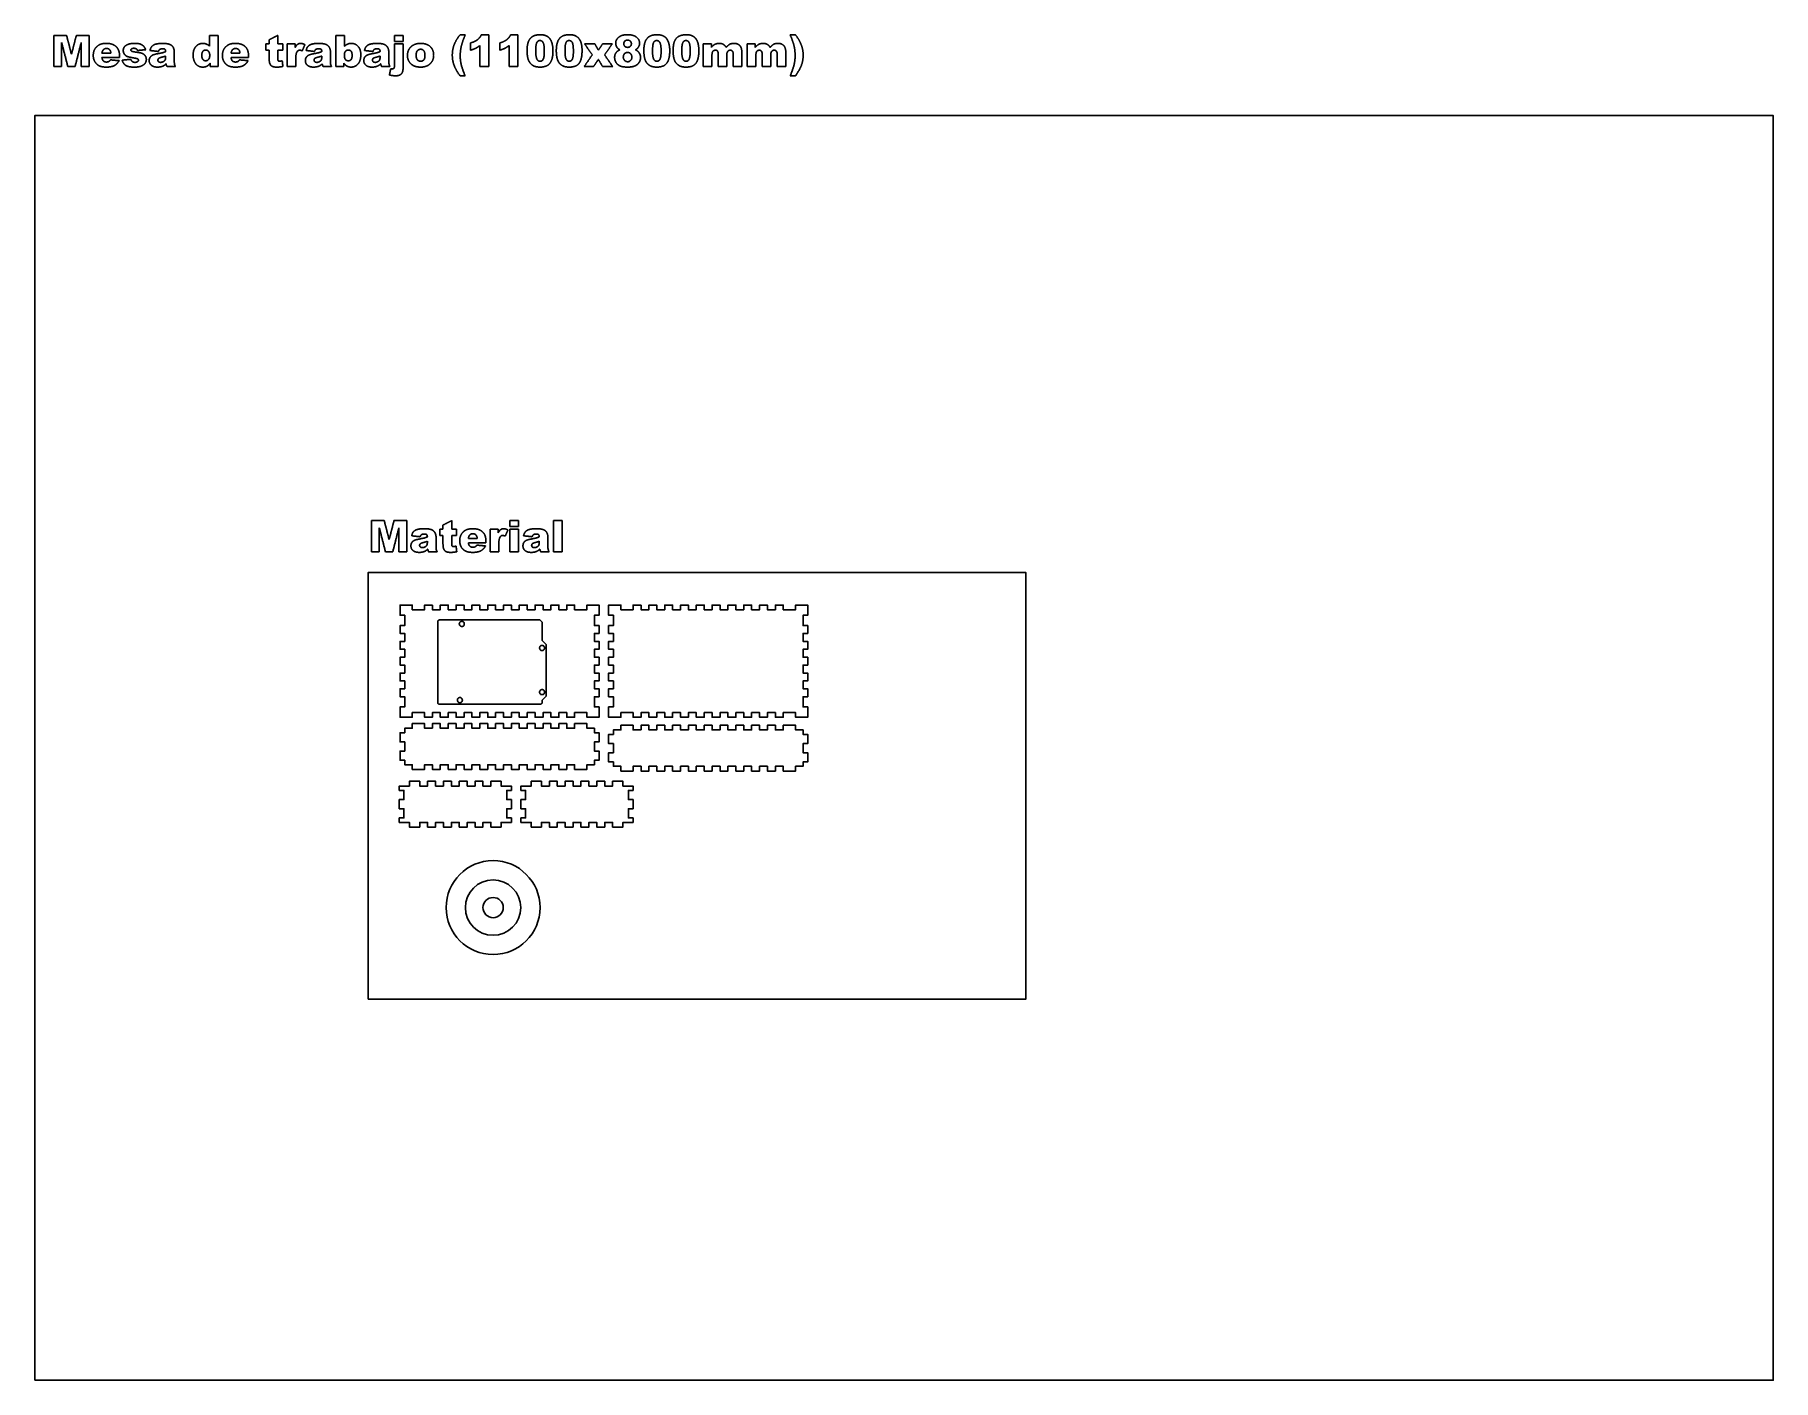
# Model space of a CAD drawing. Header units: millimetres. Extents: x 0 to 1100, y 0 to 851.
import ezdxf

# ---------------------------------------------------------------- set-up
doc = ezdxf.new("R2010")
doc.units = ezdxf.units.MM
doc.header["$MEASUREMENT"] = 0
for name, color, linetype, true_color in [('Corte Externo', 5, 'Continuous', 0x0000ff), ('Corte Interno', 3, 'Continuous', 0x00ff00), ('Corte Interno 2', 4, 'Continuous', 0x00ffff), ('Marcado', 1, 'Continuous', 0xff0000), ('Referencia', 2, 'Continuous', 0xffff00)]:
    doc.layers.add(name, color=color, linetype=linetype, true_color=true_color)

msp = doc.modelspace()

# ---------------------------------------------------------------- linework, layer by layer
at = {"layer": 'Corte Externo'}
for points in [[(251.6, 490.4), (251.6, 487.4), (256.6, 487.4), (256.6, 490.4), (261.6, 490.4), (261.6, 487.4), (266.6, 487.4), (266.6, 490.4), (271.6, 490.4), (271.6, 487.4), (276.6, 487.4), (276.6, 490.4), (281.6, 490.4), (281.6, 487.4), (286.6, 487.4), (286.6, 490.4), (291.6, 490.4), (291.6, 487.4), (296.6, 487.4), (296.6, 490.4), (301.6, 490.4), (301.6, 487.4), (306.6, 487.4), (306.6, 490.4), (311.6, 490.4), (311.6, 487.4), (316.6, 487.4), (316.6, 490.4), (321.6, 490.4), (321.6, 487.4), (326.6, 487.4), (326.6, 490.4), (331.6, 490.4), (331.6, 487.4), (336.6, 487.4), (336.6, 490.4), (341.6, 490.4), (341.6, 487.4), (349.4, 487.4), (349.4, 490.4), (357.1, 490.4), (357.1, 483.9), (354.1, 483.9), (354.1, 477.4), (357.1, 477.4), (357.1, 472.4), (354.1, 472.4), (354.1, 467.4), (357.1, 467.4), (357.1, 462.4), (354.1, 462.4), (354.1, 457.4), (357.1, 457.4), (357.1, 452.4), (354.1, 452.4), (354.1, 447.4), (357.1, 447.4), (357.1, 442.4), (354.1, 442.4), (354.1, 437.4), (357.1, 437.4), (357.1, 432.4), (354.1, 432.4), (354.1, 425.9), (357.1, 425.9), (357.1, 419.4), (349.4, 419.4), (349.4, 422.4), (341.6, 422.4), (341.6, 419.4), (336.6, 419.4), (336.6, 422.4), (331.6, 422.4), (331.6, 419.4), (326.6, 419.4), (326.6, 422.4), (321.6, 422.4), (321.6, 419.4), (316.6, 419.4), (316.6, 422.4), (311.6, 422.4), (311.6, 419.4), (306.6, 419.4), (306.6, 422.4), (301.6, 422.4), (301.6, 419.4), (296.6, 419.4), (296.6, 422.4), (291.6, 422.4), (291.6, 419.4), (286.6, 419.4), (286.6, 422.4), (281.6, 422.4), (281.6, 419.4), (276.6, 419.4), (276.6, 422.4), (271.6, 422.4), (271.6, 419.4), (266.6, 419.4), (266.6, 422.4), (261.6, 422.4), (261.6, 419.4), (256.6, 419.4), (256.6, 422.4), (251.6, 422.4), (251.6, 419.4), (246.6, 419.4), (246.6, 422.4), (238.9, 422.4), (238.9, 419.4), (231.1, 419.4), (231.1, 425.9), (234.1, 425.9), (234.1, 432.4), (231.1, 432.4), (231.1, 437.4), (234.1, 437.4), (234.1, 442.4), (231.1, 442.4), (231.1, 447.4), (234.1, 447.4), (234.1, 452.4), (231.1, 452.4), (231.1, 457.4), (234.1, 457.4), (234.1, 462.4), (231.1, 462.4), (231.1, 467.4), (234.1, 467.4), (234.1, 472.4), (231.1, 472.4), (231.1, 477.4), (234.1, 477.4), (234.1, 483.9), (231.1, 483.9), (231.1, 490.4), (238.9, 490.4), (238.9, 487.4), (246.6, 487.4), (246.6, 490.4)], [(383.6, 490.4), (383.6, 487.4), (388.6, 487.4), (388.6, 490.4), (393.6, 490.4), (393.6, 487.4), (398.6, 487.4), (398.6, 490.4), (403.6, 490.4), (403.6, 487.4), (408.6, 487.4), (408.6, 490.4), (413.6, 490.4), (413.6, 487.4), (418.6, 487.4), (418.6, 490.4), (423.6, 490.4), (423.6, 487.4), (428.6, 487.4), (428.6, 490.4), (433.6, 490.4), (433.6, 487.4), (438.6, 487.4), (438.6, 490.4), (443.6, 490.4), (443.6, 487.4), (448.6, 487.4), (448.6, 490.4), (453.6, 490.4), (453.6, 487.4), (458.6, 487.4), (458.6, 490.4), (463.6, 490.4), (463.6, 487.4), (468.6, 487.4), (468.6, 490.4), (473.6, 490.4), (473.6, 487.4), (481.4, 487.4), (481.4, 490.4), (489.1, 490.4), (489.1, 483.9), (486.1, 483.9), (486.1, 477.4), (489.1, 477.4), (489.1, 472.4), (486.1, 472.4), (486.1, 467.4), (489.1, 467.4), (489.1, 462.4), (486.1, 462.4), (486.1, 457.4), (489.1, 457.4), (489.1, 452.4), (486.1, 452.4), (486.1, 447.4), (489.1, 447.4), (489.1, 442.4), (486.1, 442.4), (486.1, 437.4), (489.1, 437.4), (489.1, 432.4), (486.1, 432.4), (486.1, 425.9), (489.1, 425.9), (489.1, 419.4), (481.4, 419.4), (481.4, 422.4), (473.6, 422.4), (473.6, 419.4), (468.6, 419.4), (468.6, 422.4), (463.6, 422.4), (463.6, 419.4), (458.6, 419.4), (458.6, 422.4), (453.6, 422.4), (453.6, 419.4), (448.6, 419.4), (448.6, 422.4), (443.6, 422.4), (443.6, 419.4), (438.6, 419.4), (438.6, 422.4), (433.6, 422.4), (433.6, 419.4), (428.6, 419.4), (428.6, 422.4), (423.6, 422.4), (423.6, 419.4), (418.6, 419.4), (418.6, 422.4), (413.6, 422.4), (413.6, 419.4), (408.6, 419.4), (408.6, 422.4), (403.6, 422.4), (403.6, 419.4), (398.6, 419.4), (398.6, 422.4), (393.6, 422.4), (393.6, 419.4), (388.6, 419.4), (388.6, 422.4), (383.6, 422.4), (383.6, 419.4), (378.6, 419.4), (378.6, 422.4), (370.9, 422.4), (370.9, 419.4), (363.1, 419.4), (363.1, 425.9), (366.1, 425.9), (366.1, 432.4), (363.1, 432.4), (363.1, 437.4), (366.1, 437.4), (366.1, 442.4), (363.1, 442.4), (363.1, 447.4), (366.1, 447.4), (366.1, 452.4), (363.1, 452.4), (363.1, 457.4), (366.1, 457.4), (366.1, 462.4), (363.1, 462.4), (363.1, 467.4), (366.1, 467.4), (366.1, 472.4), (363.1, 472.4), (363.1, 477.4), (366.1, 477.4), (366.1, 483.9), (363.1, 483.9), (363.1, 490.4), (370.9, 490.4), (370.9, 487.4), (378.6, 487.4), (378.6, 490.4)], [(251.6, 412.4), (251.6, 415.4), (256.6, 415.4), (256.6, 412.4), (261.6, 412.4), (261.6, 415.4), (266.6, 415.4), (266.6, 412.4), (271.6, 412.4), (271.6, 415.4), (276.6, 415.4), (276.6, 412.4), (281.6, 412.4), (281.6, 415.4), (286.6, 415.4), (286.6, 412.4), (291.6, 412.4), (291.6, 415.4), (296.6, 415.4), (296.6, 412.4), (301.6, 412.4), (301.6, 415.4), (306.6, 415.4), (306.6, 412.4), (311.6, 412.4), (311.6, 415.4), (316.6, 415.4), (316.6, 412.4), (321.6, 412.4), (321.6, 415.4), (326.6, 415.4), (326.6, 412.4), (331.6, 412.4), (331.6, 415.4), (336.6, 415.4), (336.6, 412.4), (341.6, 412.4), (341.6, 415.4), (349.4, 415.4), (349.4, 412.4), (354.1, 412.4), (354.1, 409.6), (357.1, 409.6), (357.1, 403.8), (354.1, 403.8), (354.1, 398), (357.1, 398), (357.1, 392.2), (354.1, 392.2), (354.1, 389.4), (349.4, 389.4), (349.4, 386.4), (341.6, 386.4), (341.6, 389.4), (336.6, 389.4), (336.6, 386.4), (331.6, 386.4), (331.6, 389.4), (326.6, 389.4), (326.6, 386.4), (321.6, 386.4), (321.6, 389.4), (316.6, 389.4), (316.6, 386.4), (311.6, 386.4), (311.6, 389.4), (306.6, 389.4), (306.6, 386.4), (301.6, 386.4), (301.6, 389.4), (296.6, 389.4), (296.6, 386.4), (291.6, 386.4), (291.6, 389.4), (286.6, 389.4), (286.6, 386.4), (281.6, 386.4), (281.6, 389.4), (276.6, 389.4), (276.6, 386.4), (271.6, 386.4), (271.6, 389.4), (266.6, 389.4), (266.6, 386.4), (261.6, 386.4), (261.6, 389.4), (256.6, 389.4), (256.6, 386.4), (251.6, 386.4), (251.6, 389.4), (246.6, 389.4), (246.6, 386.4), (238.9, 386.4), (238.9, 389.4), (234.1, 389.4), (234.1, 392.2), (231.1, 392.2), (231.1, 398), (234.1, 398), (234.1, 403.8), (231.1, 403.8), (231.1, 409.6), (234.1, 409.6), (234.1, 412.4), (238.9, 412.4), (238.9, 415.4), (246.6, 415.4), (246.6, 412.4)], [(383.6, 411.4), (383.6, 414.4), (388.6, 414.4), (388.6, 411.4), (393.6, 411.4), (393.6, 414.4), (398.6, 414.4), (398.6, 411.4), (403.6, 411.4), (403.6, 414.4), (408.6, 414.4), (408.6, 411.4), (413.6, 411.4), (413.6, 414.4), (418.6, 414.4), (418.6, 411.4), (423.6, 411.4), (423.6, 414.4), (428.6, 414.4), (428.6, 411.4), (433.6, 411.4), (433.6, 414.4), (438.6, 414.4), (438.6, 411.4), (443.6, 411.4), (443.6, 414.4), (448.6, 414.4), (448.6, 411.4), (453.6, 411.4), (453.6, 414.4), (458.6, 414.4), (458.6, 411.4), (463.6, 411.4), (463.6, 414.4), (468.6, 414.4), (468.6, 411.4), (473.6, 411.4), (473.6, 414.4), (481.4, 414.4), (481.4, 411.4), (486.1, 411.4), (486.1, 408.6), (489.1, 408.6), (489.1, 402.8), (486.1, 402.8), (486.1, 397), (489.1, 397), (489.1, 391.2), (486.1, 391.2), (486.1, 388.4), (481.4, 388.4), (481.4, 385.4), (473.6, 385.4), (473.6, 388.4), (468.6, 388.4), (468.6, 385.4), (463.6, 385.4), (463.6, 388.4), (458.6, 388.4), (458.6, 385.4), (453.6, 385.4), (453.6, 388.4), (448.6, 388.4), (448.6, 385.4), (443.6, 385.4), (443.6, 388.4), (438.6, 388.4), (438.6, 385.4), (433.6, 385.4), (433.6, 388.4), (428.6, 388.4), (428.6, 385.4), (423.6, 385.4), (423.6, 388.4), (418.6, 388.4), (418.6, 385.4), (413.6, 385.4), (413.6, 388.4), (408.6, 388.4), (408.6, 385.4), (403.6, 385.4), (403.6, 388.4), (398.6, 388.4), (398.6, 385.4), (393.6, 385.4), (393.6, 388.4), (388.6, 388.4), (388.6, 385.4), (383.6, 385.4), (383.6, 388.4), (378.6, 388.4), (378.6, 385.4), (370.9, 385.4), (370.9, 388.4), (366.1, 388.4), (366.1, 391.2), (363.1, 391.2), (363.1, 397), (366.1, 397), (366.1, 402.8), (363.1, 402.8), (363.1, 408.6), (366.1, 408.6), (366.1, 411.4), (370.9, 411.4), (370.9, 414.4), (378.6, 414.4), (378.6, 411.4)], [(301.6, 361.5), (298.6, 361.5), (298.6, 355.7), (301.6, 355.7), (301.6, 352.9), (295.1, 352.9), (295.1, 349.9), (288.6, 349.9), (288.6, 352.9), (283.6, 352.9), (283.6, 349.9), (278.6, 349.9), (278.6, 352.9), (273.6, 352.9), (273.6, 349.9), (268.6, 349.9), (268.6, 352.9), (263.6, 352.9), (263.6, 349.9), (258.6, 349.9), (258.6, 352.9), (253.6, 352.9), (253.6, 349.9), (248.6, 349.9), (248.6, 352.9), (243.6, 352.9), (243.6, 349.9), (237.1, 349.9), (237.1, 352.9), (230.6, 352.9), (230.6, 355.7), (233.6, 355.7), (233.6, 361.5), (230.6, 361.5), (230.6, 367.3), (233.6, 367.3), (233.6, 373.1), (230.6, 373.1), (230.6, 375.9), (237.1, 375.9), (237.1, 378.9), (243.6, 378.9), (243.6, 375.9), (248.6, 375.9), (248.6, 378.9), (253.6, 378.9), (253.6, 375.9), (258.6, 375.9), (258.6, 378.9), (263.6, 378.9), (263.6, 375.9), (268.6, 375.9), (268.6, 378.9), (273.6, 378.9), (273.6, 375.9), (278.6, 375.9), (278.6, 378.9), (283.6, 378.9), (283.6, 375.9), (288.6, 375.9), (288.6, 378.9), (295.1, 378.9), (295.1, 375.9), (301.6, 375.9), (301.6, 373.1), (298.6, 373.1), (298.6, 367.3), (301.6, 367.3)], [(378.6, 361.5), (375.6, 361.5), (375.6, 355.7), (378.6, 355.7), (378.6, 352.9), (372.1, 352.9), (372.1, 349.9), (365.6, 349.9), (365.6, 352.9), (360.6, 352.9), (360.6, 349.9), (355.6, 349.9), (355.6, 352.9), (350.6, 352.9), (350.6, 349.9), (345.6, 349.9), (345.6, 352.9), (340.6, 352.9), (340.6, 349.9), (335.6, 349.9), (335.6, 352.9), (330.6, 352.9), (330.6, 349.9), (325.6, 349.9), (325.6, 352.9), (320.6, 352.9), (320.6, 349.9), (314.1, 349.9), (314.1, 352.9), (307.6, 352.9), (307.6, 355.7), (310.6, 355.7), (310.6, 361.5), (307.6, 361.5), (307.6, 367.3), (310.6, 367.3), (310.6, 373.1), (307.6, 373.1), (307.6, 375.9), (314.1, 375.9), (314.1, 378.9), (320.6, 378.9), (320.6, 375.9), (325.6, 375.9), (325.6, 378.9), (330.6, 378.9), (330.6, 375.9), (335.6, 375.9), (335.6, 378.9), (340.6, 378.9), (340.6, 375.9), (345.6, 375.9), (345.6, 378.9), (350.6, 378.9), (350.6, 375.9), (355.6, 375.9), (355.6, 378.9), (360.6, 378.9), (360.6, 375.9), (365.6, 375.9), (365.6, 378.9), (372.1, 378.9), (372.1, 375.9), (378.6, 375.9), (378.6, 373.1), (375.6, 373.1), (375.6, 367.3), (378.6, 367.3)]]:
    msp.add_lwpolyline(points, close=True, dxfattribs=at)
msp.add_circle((290, 299), 29.7, dxfattribs=at)
at = {"layer": 'Corte Interno'}
msp.add_lwpolyline([(270.2, 476.8), (270.3, 476.8), (270.3, 476.8), (270.4, 476.9), (270.5, 476.9), (270.5, 476.9), (270.6, 476.9), (270.6, 476.9), (270.7, 476.9), (270.7, 476.9), (270.8, 476.9), (270.8, 477), (270.9, 477), (270.9, 477), (271, 477), (271, 477.1), (271.1, 477.1), (271.1, 477.1), (271.2, 477.1), (271.2, 477.2), (271.3, 477.2), (271.3, 477.3), (271.4, 477.3), (271.4, 477.3), (271.4, 477.4), (271.5, 477.4), (271.5, 477.5), (271.5, 477.5), (271.6, 477.6), (271.6, 477.6), (271.6, 477.6), (271.7, 477.7), (271.7, 477.7), (271.7, 477.8), (271.7, 477.8), (271.7, 477.9), (271.8, 478), (271.8, 478), (271.8, 478.1), (271.8, 478.1), (271.8, 478.2), (271.8, 478.2), (271.8, 478.3), (271.8, 478.3), (271.8, 478.4), (271.8, 478.4), (271.8, 478.5), (271.8, 478.6), (271.8, 478.6), (271.8, 478.7), (271.8, 478.7), (271.8, 478.8), (271.8, 478.8), (271.8, 478.9), (271.8, 478.9), (271.7, 479), (271.7, 479), (271.7, 479.1), (271.7, 479.1), (271.7, 479.2), (271.6, 479.2), (271.6, 479.3), (271.6, 479.3), (271.5, 479.4), (271.5, 479.4), (271.5, 479.5), (271.4, 479.5), (271.4, 479.6), (271.4, 479.6), (271.3, 479.6), (271.3, 479.7), (271.2, 479.7), (271.2, 479.7), (271.1, 479.8), (271.1, 479.8), (271, 479.8), (271, 479.9), (271, 479.9), (270.9, 479.9), (270.9, 479.9), (270.8, 480), (270.7, 480), (270.7, 480), (270.6, 480), (270.6, 480), (270.5, 480), (270.5, 480), (270.4, 480), (270.4, 480.1), (270.3, 480.1), (270.3, 480.1), (270.2, 480.1), (270.1, 480.1), (270.1, 480.1), (270, 480), (270, 480), (269.9, 480), (269.9, 480), (269.8, 480), (269.8, 480), (269.7, 480), (269.7, 479.9), (269.6, 479.9), (269.6, 479.9), (269.5, 479.9), (269.5, 479.9), (269.4, 479.8), (269.4, 479.8), (269.3, 479.8), (269.3, 479.7), (269.2, 479.7), (269.2, 479.7), (269.1, 479.6), (269.1, 479.6), (269.1, 479.5), (269, 479.5), (269, 479.5), (269, 479.4), (268.9, 479.4), (268.9, 479.3), (268.9, 479.3), (268.8, 479.2), (268.8, 479.2), (268.8, 479.1), (268.8, 479.1), (268.7, 479), (268.7, 479), (268.7, 478.9), (268.7, 478.9), (268.7, 478.8), (268.7, 478.8), (268.6, 478.7), (268.6, 478.7), (268.6, 478.6), (268.6, 478.5), (268.6, 478.5), (268.6, 478.4), (268.6, 478.4), (268.6, 478.3), (268.6, 478.3), (268.6, 478.2), (268.7, 478.2), (268.7, 478.1), (268.7, 478), (268.7, 478), (268.7, 477.9), (268.7, 477.9), (268.7, 477.8), (268.8, 477.8), (268.8, 477.7), (268.8, 477.7), (268.8, 477.6), (268.9, 477.6), (268.9, 477.5), (268.9, 477.5), (269, 477.5), (269, 477.4), (269, 477.4), (269.1, 477.3), (269.1, 477.3), (269.2, 477.2), (269.2, 477.2), (269.3, 477.2), (269.3, 477.1), (269.3, 477.1), (269.4, 477.1), (269.4, 477.1), (269.5, 477), (269.5, 477), (269.6, 477), (269.6, 477), (269.7, 476.9), (269.7, 476.9), (269.8, 476.9), (269.8, 476.9), (269.9, 476.9), (270, 476.9), (270, 476.9), (270.1, 476.9), (270.1, 476.8), (270.2, 476.8)], close=True, dxfattribs=at)
for points in [[(322.6, 463.2), (322.6, 463.3), (322.6, 463.3), (322.6, 463.4), (322.6, 463.4), (322.6, 463.5), (322.6, 463.5), (322.6, 463.6), (322.5, 463.7), (322.5, 463.7), (322.5, 463.8), (322.5, 463.8), (322.5, 463.9), (322.4, 463.9), (322.4, 464), (322.4, 464), (322.4, 464.1), (322.3, 464.1), (322.3, 464.2), (322.3, 464.2), (322.2, 464.2), (322.2, 464.3), (322.2, 464.3), (322.1, 464.4), (322.1, 464.4), (322, 464.4), (322, 464.5), (321.9, 464.5), (321.9, 464.5), (321.9, 464.6), (321.8, 464.6), (321.8, 464.6), (321.7, 464.7), (321.7, 464.7), (321.6, 464.7), (321.6, 464.7), (321.5, 464.7), (321.5, 464.8), (321.4, 464.8), (321.3, 464.8), (321.3, 464.8), (321.2, 464.8), (321.2, 464.8), (321.1, 464.8), (321.1, 464.8), (321, 464.8), (321, 464.8), (320.9, 464.8), (320.8, 464.8), (320.8, 464.8), (320.7, 464.8), (320.7, 464.8), (320.6, 464.8), (320.6, 464.8), (320.5, 464.8), (320.5, 464.7), (320.4, 464.7), (320.4, 464.7), (320.3, 464.7), (320.3, 464.6), (320.2, 464.6), (320.2, 464.6), (320.1, 464.6), (320.1, 464.5), (320, 464.5), (320, 464.5), (319.9, 464.4), (319.9, 464.4), (319.9, 464.4), (319.8, 464.3), (319.8, 464.3), (319.7, 464.2), (319.7, 464.2), (319.7, 464.1), (319.6, 464.1), (319.6, 464), (319.6, 464), (319.6, 463.9), (319.5, 463.9), (319.5, 463.8), (319.5, 463.8), (319.5, 463.7), (319.5, 463.7), (319.4, 463.6), (319.4, 463.6), (319.4, 463.5), (319.4, 463.5), (319.4, 463.4), (319.4, 463.4), (319.4, 463.3), (319.4, 463.3), (319.4, 463.2), (319.4, 463.1), (319.4, 463.1), (319.4, 463), (319.4, 463), (319.4, 462.9), (319.4, 462.9), (319.4, 462.8), (319.5, 462.8), (319.5, 462.7), (319.5, 462.7), (319.5, 462.6), (319.5, 462.5), (319.6, 462.5), (319.6, 462.4), (319.6, 462.4), (319.6, 462.4), (319.7, 462.3), (319.7, 462.3), (319.7, 462.2), (319.8, 462.2), (319.8, 462.1), (319.8, 462.1), (319.9, 462.1), (319.9, 462), (320, 462), (320, 461.9), (320.1, 461.9), (320.1, 461.9), (320.1, 461.8), (320.2, 461.8), (320.2, 461.8), (320.3, 461.8), (320.3, 461.7), (320.4, 461.7), (320.4, 461.7), (320.5, 461.7), (320.6, 461.7), (320.6, 461.7), (320.7, 461.6), (320.7, 461.6), (320.8, 461.6), (320.8, 461.6), (320.9, 461.6), (320.9, 461.6), (321, 461.6)], [(321, 461.6), (321.1, 461.6), (321.1, 461.6), (321.2, 461.6), (321.2, 461.6), (321.3, 461.6), (321.3, 461.6), (321.4, 461.7), (321.4, 461.7), (321.5, 461.7), (321.5, 461.7), (321.6, 461.7), (321.6, 461.7), (321.7, 461.8), (321.8, 461.8), (321.8, 461.8), (321.8, 461.9), (321.9, 461.9), (321.9, 461.9), (322, 461.9), (322, 462), (322.1, 462), (322.1, 462.1), (322.2, 462.1), (322.2, 462.1), (322.2, 462.2), (322.3, 462.2), (322.3, 462.3), (322.3, 462.3), (322.4, 462.4), (322.4, 462.4), (322.4, 462.5), (322.4, 462.5), (322.5, 462.6), (322.5, 462.6), (322.5, 462.7), (322.5, 462.7), (322.5, 462.8), (322.6, 462.8), (322.6, 462.9), (322.6, 462.9), (322.6, 463), (322.6, 463), (322.6, 463.1), (322.6, 463.2), (322.6, 463.2)], [(270.6, 430.2), (270.6, 430.3), (270.6, 430.3), (270.6, 430.4), (270.6, 430.4), (270.5, 430.5), (270.5, 430.6), (270.5, 430.6), (270.5, 430.7), (270.5, 430.7), (270.5, 430.8), (270.5, 430.8), (270.4, 430.9), (270.4, 430.9), (270.4, 431), (270.4, 431), (270.3, 431.1), (270.3, 431.1), (270.3, 431.2), (270.2, 431.2), (270.2, 431.3), (270.2, 431.3), (270.1, 431.3), (270.1, 431.4), (270, 431.4), (270, 431.5), (270, 431.5), (269.9, 431.5), (269.9, 431.6), (269.8, 431.6), (269.8, 431.6), (269.7, 431.6), (269.7, 431.7), (269.6, 431.7), (269.6, 431.7), (269.5, 431.7), (269.5, 431.8), (269.4, 431.8), (269.4, 431.8), (269.3, 431.8), (269.3, 431.8), (269.2, 431.8), (269.2, 431.8), (269.1, 431.8), (269, 431.8), (269, 431.8), (268.9, 431.8), (268.9, 431.8), (268.8, 431.8), (268.8, 431.8), (268.7, 431.8), (268.7, 431.8), (268.6, 431.8), (268.5, 431.8), (268.5, 431.8), (268.4, 431.7), (268.4, 431.7), (268.3, 431.7), (268.3, 431.7), (268.2, 431.7), (268.2, 431.6), (268.1, 431.6), (268.1, 431.6), (268, 431.5), (268, 431.5), (268, 431.5), (267.9, 431.4), (267.9, 431.4), (267.8, 431.4), (267.8, 431.3), (267.8, 431.3), (267.7, 431.2), (267.7, 431.2), (267.6, 431.2), (267.6, 431.1), (267.6, 431.1), (267.6, 431), (267.5, 431), (267.5, 430.9), (267.5, 430.9), (267.5, 430.8), (267.4, 430.8), (267.4, 430.7), (267.4, 430.6), (267.4, 430.6), (267.4, 430.5), (267.4, 430.5), (267.4, 430.4), (267.4, 430.4), (267.4, 430.3), (267.4, 430.3), (267.4, 430.2), (267.4, 430.2), (267.4, 430.1), (267.4, 430), (267.4, 430), (267.4, 429.9), (267.4, 429.9), (267.4, 429.8), (267.4, 429.8), (267.4, 429.7), (267.5, 429.7), (267.5, 429.6), (267.5, 429.6), (267.5, 429.5), (267.6, 429.5), (267.6, 429.4), (267.6, 429.4), (267.6, 429.3), (267.7, 429.3), (267.7, 429.2), (267.7, 429.2), (267.8, 429.1), (267.8, 429.1), (267.9, 429.1), (267.9, 429), (267.9, 429), (268, 429), (268, 428.9), (268.1, 428.9), (268.1, 428.9), (268.2, 428.8), (268.2, 428.8), (268.3, 428.8), (268.3, 428.8), (268.4, 428.7), (268.4, 428.7), (268.5, 428.7), (268.5, 428.7), (268.6, 428.7), (268.6, 428.7), (268.7, 428.6), (268.7, 428.6), (268.8, 428.6), (268.9, 428.6), (268.9, 428.6), (269, 428.6)], [(269, 428.6), (269, 428.6), (269.1, 428.6), (269.1, 428.6), (269.2, 428.6), (269.2, 428.6), (269.3, 428.7), (269.4, 428.7), (269.4, 428.7), (269.5, 428.7), (269.5, 428.7), (269.6, 428.7), (269.6, 428.8), (269.7, 428.8), (269.7, 428.8), (269.8, 428.8), (269.8, 428.9), (269.9, 428.9), (269.9, 428.9), (270, 429), (270, 429), (270, 429), (270.1, 429.1), (270.1, 429.1), (270.2, 429.2), (270.2, 429.2), (270.2, 429.2), (270.3, 429.3), (270.3, 429.3), (270.3, 429.4), (270.4, 429.4), (270.4, 429.5), (270.4, 429.5), (270.4, 429.6), (270.5, 429.6), (270.5, 429.7), (270.5, 429.7), (270.5, 429.8), (270.5, 429.8), (270.5, 429.9), (270.5, 429.9), (270.6, 430), (270.6, 430.1), (270.6, 430.1), (270.6, 430.2), (270.6, 430.2)], [(322.6, 435.3), (322.6, 435.4), (322.6, 435.4), (322.6, 435.5), (322.6, 435.5), (322.6, 435.6), (322.6, 435.6), (322.6, 435.7), (322.5, 435.7), (322.5, 435.8), (322.5, 435.9), (322.5, 435.9), (322.5, 436), (322.4, 436), (322.4, 436.1), (322.4, 436.1), (322.4, 436.2), (322.3, 436.2), (322.3, 436.2), (322.3, 436.3), (322.2, 436.3), (322.2, 436.4), (322.2, 436.4), (322.1, 436.5), (322.1, 436.5), (322, 436.5), (322, 436.6), (321.9, 436.6), (321.9, 436.6), (321.9, 436.7), (321.8, 436.7), (321.8, 436.7), (321.7, 436.7), (321.7, 436.8), (321.6, 436.8), (321.6, 436.8), (321.5, 436.8), (321.5, 436.8), (321.4, 436.9), (321.3, 436.9), (321.3, 436.9), (321.2, 436.9), (321.2, 436.9), (321.1, 436.9), (321.1, 436.9), (321, 436.9), (321, 436.9), (320.9, 436.9), (320.8, 436.9), (320.8, 436.9), (320.7, 436.9), (320.7, 436.9), (320.6, 436.9), (320.6, 436.9), (320.5, 436.8), (320.5, 436.8), (320.4, 436.8), (320.4, 436.8), (320.3, 436.8), (320.3, 436.7), (320.2, 436.7), (320.2, 436.7), (320.1, 436.7), (320.1, 436.6), (320, 436.6), (320, 436.6), (319.9, 436.5), (319.9, 436.5), (319.9, 436.4), (319.8, 436.4), (319.8, 436.4), (319.7, 436.3), (319.7, 436.3), (319.7, 436.2), (319.6, 436.2), (319.6, 436.1), (319.6, 436.1), (319.6, 436), (319.5, 436), (319.5, 435.9), (319.5, 435.9), (319.5, 435.8), (319.5, 435.8), (319.4, 435.7), (319.4, 435.7), (319.4, 435.6), (319.4, 435.6), (319.4, 435.5), (319.4, 435.5), (319.4, 435.4), (319.4, 435.3), (319.4, 435.3), (319.4, 435.2), (319.4, 435.2), (319.4, 435.1), (319.4, 435.1), (319.4, 435), (319.4, 435), (319.4, 434.9), (319.5, 434.8), (319.5, 434.8), (319.5, 434.7), (319.5, 434.7), (319.5, 434.6), (319.6, 434.6), (319.6, 434.5), (319.6, 434.5), (319.6, 434.4), (319.7, 434.4), (319.7, 434.4), (319.7, 434.3), (319.8, 434.3), (319.8, 434.2), (319.8, 434.2), (319.9, 434.1), (319.9, 434.1), (320, 434.1), (320, 434), (320.1, 434), (320.1, 434), (320.1, 433.9), (320.2, 433.9), (320.2, 433.9), (320.3, 433.9), (320.3, 433.8), (320.4, 433.8), (320.4, 433.8), (320.5, 433.8), (320.6, 433.8), (320.6, 433.7), (320.7, 433.7), (320.7, 433.7), (320.8, 433.7), (320.8, 433.7), (320.9, 433.7), (320.9, 433.7), (321, 433.7)], [(321, 433.7), (321.1, 433.7), (321.1, 433.7), (321.2, 433.7), (321.2, 433.7), (321.3, 433.7), (321.3, 433.7), (321.4, 433.7), (321.4, 433.8), (321.5, 433.8), (321.5, 433.8), (321.6, 433.8), (321.6, 433.8), (321.7, 433.9), (321.8, 433.9), (321.8, 433.9), (321.8, 433.9), (321.9, 434), (321.9, 434), (322, 434), (322, 434.1), (322.1, 434.1), (322.1, 434.1), (322.2, 434.2), (322.2, 434.2), (322.2, 434.3), (322.3, 434.3), (322.3, 434.4), (322.3, 434.4), (322.4, 434.5), (322.4, 434.5), (322.4, 434.6), (322.4, 434.6), (322.5, 434.7), (322.5, 434.7), (322.5, 434.8), (322.5, 434.8), (322.5, 434.9), (322.6, 434.9), (322.6, 435), (322.6, 435), (322.6, 435.1), (322.6, 435.1), (322.6, 435.2), (322.6, 435.2), (322.6, 435.3)]]:
    msp.add_lwpolyline(points, dxfattribs=at)
msp.add_circle((290, 299), 6.4, dxfattribs=at)
at = {"layer": 'Corte Interno 2'}
msp.add_circle((290, 299), 17.5, dxfattribs=at)
at = {"layer": 'Marcado'}
for points in [[(255, 480.2), (255.1, 480.5)], [(255, 480), (255, 480.2)], [(255, 428.7), (255, 480)], [(255.1, 480.5), (255.3, 480.7)], [(255.3, 480.7), (255.5, 480.8)], [(255.5, 480.8), (255.7, 480.9)], [(255.7, 480.9), (256, 481)], [(256, 481), (319.5, 481)], [(319.5, 481), (321, 479.5)], [(321, 479.5), (321, 468)], [(321, 468), (323.5, 465.5)], [(323.5, 465.5), (323.5, 432.8)], [(323.5, 432.8), (321, 430.2)], [(321, 430.2), (321, 428.7)], [(255, 428.4), (255, 428.7)], [(255.1, 428.2), (255, 428.4)], [(255.3, 428), (255.1, 428.2)], [(255.5, 427.8), (255.3, 428)], [(255.7, 427.7), (255.5, 427.8)], [(256, 427.7), (255.7, 427.7)], [(320, 427.7), (256, 427.7)], [(320.3, 427.7), (320, 427.7)], [(320.5, 427.8), (320.3, 427.7)], [(320.7, 428), (320.5, 427.8)], [(320.9, 428.2), (320.7, 428)], [(321, 428.4), (320.9, 428.2)], [(321, 428.7), (321, 428.4)]]:
    msp.add_lwpolyline(points, dxfattribs=at)
at = {"layer": 'Referencia'}
for points in [[(0, 0), (1100, 0), (1100, 800), (0, 800)], [(211, 241), (627, 241), (627, 511), (211, 511)]]:
    msp.add_lwpolyline(points, close=True, dxfattribs=at)
for points in [[(12, 850.8), (16, 850.8), (20.1, 850.8)], [(12, 831), (12, 840.9), (12, 850.8)], [(20.1, 850.8), (21.7, 844.8), (23.2, 838.8)], [(23.2, 838.8), (24.8, 844.8), (26.3, 850.8)], [(26.3, 850.8), (30.4, 850.8), (34.4, 850.8)], [(34.4, 850.8), (34.4, 840.9), (34.4, 831)], [(110.6, 843.9), (110.6, 847.4), (110.6, 850.8)], [(110.6, 850.8), (113.4, 850.8), (116.1, 850.8)], [(116.1, 850.8), (116.1, 840.9), (116.1, 831)], [(148.3, 848), (151.1, 849.4), (153.8, 850.8)], [(148.3, 845.4), (148.3, 846.7), (148.3, 848)], [(153.8, 850.8), (153.8, 848.1), (153.8, 845.4)], [(190.5, 850.8), (193.2, 850.8), (196, 850.8)], [(190.5, 831), (190.5, 840.9), (190.5, 850.8)], [(196, 850.8), (196, 847.4), (196, 843.9)], [(227.6, 850.8), (230.3, 850.8), (233.1, 850.8)], [(227.6, 847), (227.6, 848.9), (227.6, 850.8)], [(233.1, 847), (230.3, 847), (227.6, 847)], [(233.1, 850.8), (233.1, 848.9), (233.1, 847)], [(265.3, 844.7), (266.5, 847.8), (269.1, 851.2)], [(269.1, 851.2), (270.8, 851.2), (272.4, 851.2)], [(272.4, 851.2), (270.7, 847.2), (269.9, 843.9)], [(275.8, 846), (278.6, 846.8), (280.2, 848.1)], [(280.2, 848.1), (281.7, 849.3), (282.6, 851.2)], [(282.6, 851.2), (284.9, 851.2), (287.3, 851.2)], [(287.3, 851.2), (287.3, 841.1), (287.3, 831)], [(294.3, 846), (297.1, 846.8), (298.7, 848.1)], [(298.7, 848.1), (300.2, 849.3), (301.1, 851.2)], [(301.1, 851.2), (303.4, 851.2), (305.7, 851.2)], [(305.7, 851.2), (305.7, 841.1), (305.7, 831)], [(311.5, 841), (311.5, 846.6), (313.6, 848.9)], [(313.6, 848.9), (315.6, 851.2), (319.8, 851.2)], [(319.6, 847.5), (318.3, 847.5), (317.6, 846.1)], [(321.7, 846.1), (321, 847.5), (319.6, 847.5)], [(319.8, 851.2), (321.8, 851.2), (323.1, 850.7)], [(323.1, 850.7), (324.4, 850.2), (325.3, 849.4)], [(325.3, 849.4), (326.1, 848.6), (326.5, 847.7)], [(326.5, 847.7), (327, 846.8), (327.3, 845.7)], [(330, 841), (330, 846.6), (332.1, 848.9)], [(332.1, 848.9), (334.1, 851.2), (338.3, 851.2)], [(338.1, 847.5), (336.7, 847.5), (336.1, 846.1)], [(340.2, 846.1), (339.5, 847.5), (338.1, 847.5)], [(338.3, 851.2), (340.3, 851.2), (341.6, 850.7)], [(341.6, 850.7), (342.9, 850.2), (343.7, 849.4)], [(343.7, 849.4), (344.5, 848.6), (345, 847.7)], [(345, 847.7), (345.5, 846.8), (345.8, 845.7)], [(367.6, 845.9), (367.6, 848.3), (369.9, 849.9)], [(369.9, 849.9), (371.8, 851.2), (374.8, 851.2)], [(373.4, 847.2), (372.7, 846.5), (372.7, 845.5)], [(375.1, 847.8), (374.1, 847.8), (373.4, 847.2)], [(374.8, 851.2), (378.8, 851.2), (380.8, 849.6)], [(376.8, 847.1), (376.1, 847.8), (375.1, 847.8)], [(377.5, 845.5), (377.5, 846.5), (376.8, 847.1)], [(380.8, 849.6), (382.7, 848.1), (382.7, 845.8)], [(385.4, 841), (385.4, 846.6), (387.5, 848.9)], [(387.5, 848.9), (389.5, 851.2), (393.7, 851.2)], [(393.5, 847.5), (392.2, 847.5), (391.5, 846.1)], [(395.6, 846.1), (394.9, 847.5), (393.5, 847.5)], [(393.7, 851.2), (395.7, 851.2), (397, 850.7)], [(397, 850.7), (398.3, 850.2), (399.2, 849.4)], [(399.2, 849.4), (400, 848.6), (400.4, 847.7)], [(400.4, 847.7), (400.9, 846.8), (401.2, 845.7)], [(403.9, 841), (403.9, 846.6), (405.9, 848.9)], [(405.9, 848.9), (408, 851.2), (412.2, 851.2)], [(412, 847.5), (410.6, 847.5), (410, 846.1)], [(414.1, 846.1), (413.4, 847.5), (412, 847.5)], [(412.2, 851.2), (414.2, 851.2), (415.5, 850.7)], [(415.5, 850.7), (416.8, 850.2), (417.6, 849.4)], [(417.6, 849.4), (418.4, 848.6), (418.9, 847.7)], [(418.9, 847.7), (419.4, 846.8), (419.7, 845.7)], [(481.3, 851.2), (479.6, 851.2), (477.9, 851.2)], [(477.9, 851.2), (479.7, 847.2), (480.5, 843.9)], [(485, 844.7), (483.9, 847.8), (481.3, 851.2)], [(20.9, 831), (19, 838.6), (17, 846.2)], [(17, 846.2), (17, 838.6), (17, 831)], [(29.4, 846.2), (27.4, 838.6), (25.5, 831)], [(29.4, 831), (29.4, 838.6), (29.4, 846.2)], [(37, 838.1), (37, 841.5), (39.2, 843.6)], [(38.1, 834), (37, 835.8), (37, 838.1)], [(39.2, 843.6), (41.3, 845.7), (45.1, 845.7)], [(43.2, 841.4), (42.7, 840.8), (42.5, 839.5)], [(42.5, 839.5), (45.4, 839.5), (48.2, 839.5)], [(53.7, 836.8), (48.1, 836.8), (42.5, 836.8)], [(42.5, 836.8), (42.7, 835.5), (43.2, 834.8)], [(45.4, 842.5), (44, 842.5), (43.2, 841.4)], [(45.1, 845.7), (48.2, 845.7), (50, 844.7)], [(47.3, 841.8), (46.6, 842.5), (45.4, 842.5)], [(48.2, 839.5), (48, 841.1), (47.3, 841.8)], [(50, 844.7), (51.8, 843.8), (52.7, 842)], [(52.7, 842), (53.7, 840.3), (53.7, 837.4)], [(53.7, 837.4), (53.7, 837.1), (53.7, 836.8)], [(56, 841.2), (56, 842.6), (56.8, 843.6)], [(56.7, 838.9), (56, 839.9), (56, 841.2)], [(58.6, 837.4), (57.5, 837.8), (56.7, 838.9)], [(56.8, 843.6), (57.6, 844.6), (59.1, 845.1)], [(62.6, 836.5), (59.7, 837), (58.6, 837.4)], [(59.1, 845.1), (60.5, 845.7), (62.9, 845.7)], [(61.3, 842.3), (60.8, 842), (60.8, 841.5)], [(60.8, 841.5), (60.8, 841), (61.4, 840.7)], [(62.7, 842.6), (61.7, 842.6), (61.3, 842.3)], [(61.4, 840.7), (62, 840.5), (63.8, 840.2)], [(64.9, 836), (64.5, 836.2), (62.6, 836.5)], [(64.3, 842.2), (63.6, 842.6), (62.7, 842.6)], [(62.9, 845.7), (65.5, 845.7), (66.7, 845.3)], [(63.8, 840.2), (66.5, 839.9), (67.9, 839.4)], [(65, 841.2), (64.8, 841.9), (64.3, 842.2)], [(70.2, 841.7), (67.6, 841.5), (65, 841.2)], [(66.7, 845.3), (68, 844.8), (68.8, 844)], [(67.9, 839.4), (69.2, 838.9), (69.9, 837.8)], [(68.8, 844), (69.6, 843.1), (70.2, 841.7)], [(69.9, 837.8), (70.6, 836.8), (70.6, 835.6)], [(72.4, 834.8), (72.4, 836.4), (73.4, 837.4)], [(72.9, 841.2), (73.2, 842.6), (73.8, 843.4)], [(78.2, 840.6), (75.6, 840.9), (72.9, 841.2)], [(73.4, 837.4), (74.3, 838.5), (76.9, 839)], [(73.8, 843.4), (74.3, 844.2), (75.4, 844.8)], [(75.4, 844.8), (76.1, 845.2), (77.5, 845.4)], [(76.9, 839), (80, 839.6), (80.9, 839.8)], [(77.5, 845.4), (78.8, 845.7), (80.3, 845.7)], [(78.4, 836.2), (77.9, 835.7), (77.9, 835.2)], [(79.1, 841.9), (78.6, 841.5), (78.2, 840.6)], [(80.5, 837), (78.8, 836.6), (78.4, 836.2)], [(81, 842.3), (79.7, 842.3), (79.1, 841.9)], [(80.3, 845.7), (82.8, 845.7), (84.3, 845.4)], [(82.8, 837.7), (81.7, 837.3), (80.5, 837)], [(80.9, 839.8), (81.8, 840.1), (82.8, 840.5)], [(82.4, 841.9), (82, 842.3), (81, 842.3)], [(82.8, 840.5), (82.8, 841.5), (82.4, 841.9)], [(82.5, 835.2), (82.8, 835.9), (82.8, 836.9)], [(82.8, 836.9), (82.8, 837.3), (82.8, 837.7)], [(84.3, 845.4), (85.8, 845.1), (86.8, 844.2)], [(86.8, 844.2), (87.5, 843.6), (87.9, 842.5)], [(87.9, 842.5), (88.3, 841.4), (88.3, 840.4)], [(88.3, 840.4), (88.3, 837.2), (88.3, 834.1)], [(100.2, 838.3), (100.2, 841.9), (102, 843.8)], [(101.8, 832.9), (100.2, 835.1), (100.2, 838.3)], [(102, 843.8), (103.7, 845.7), (106.4, 845.7)], [(106.4, 840.7), (105.7, 839.9), (105.7, 838.1)], [(105.7, 838.1), (105.7, 836.3), (106.4, 835.5)], [(106.4, 845.7), (107.7, 845.7), (108.7, 845.2)], [(108, 841.5), (107.1, 841.5), (106.4, 840.7)], [(109.9, 840.7), (109.2, 841.5), (108, 841.5)], [(108.7, 845.2), (109.8, 844.8), (110.6, 843.9)], [(110.7, 838.2), (110.7, 839.9), (109.9, 840.7)], [(109.9, 835.5), (110.7, 836.3), (110.7, 838.2)], [(118.7, 838.1), (118.7, 841.5), (120.9, 843.6)], [(119.8, 834), (118.7, 835.8), (118.7, 838.1)], [(120.9, 843.6), (123, 845.7), (126.8, 845.7)], [(124.9, 841.4), (124.4, 840.8), (124.2, 839.5)], [(124.2, 839.5), (127, 839.5), (129.8, 839.5)], [(135.3, 836.8), (129.8, 836.8), (124.2, 836.8)], [(124.2, 836.8), (124.3, 835.5), (124.9, 834.8)], [(127.1, 842.5), (125.7, 842.5), (124.9, 841.4)], [(126.8, 845.7), (129.9, 845.7), (131.7, 844.7)], [(129, 841.8), (128.2, 842.5), (127.1, 842.5)], [(129.8, 839.5), (129.7, 841.1), (129, 841.8)], [(131.7, 844.7), (133.5, 843.8), (134.4, 842)], [(134.4, 842), (135.3, 840.3), (135.3, 837.4)], [(135.3, 837.4), (135.3, 837.1), (135.3, 836.8)], [(146.3, 841.4), (146.3, 843.4), (146.3, 845.4)], [(146.3, 845.4), (147.3, 845.4), (148.3, 845.4)], [(148.3, 841.4), (147.3, 841.4), (146.3, 841.4)], [(148.3, 836.3), (148.3, 838.8), (148.3, 841.4)], [(148.8, 832.8), (148.3, 833.9), (148.3, 836.3)], [(153.8, 845.4), (155.3, 845.4), (156.9, 845.4)], [(156.9, 841.4), (155.3, 841.4), (153.8, 841.4)], [(153.8, 841.4), (153.8, 838.7), (153.8, 836.1)], [(153.8, 836.1), (153.8, 835.1), (154, 834.8)], [(156.9, 845.4), (156.9, 843.4), (156.9, 841.4)], [(159.6, 845.4), (162.2, 845.4), (164.7, 845.4)], [(159.6, 831), (159.6, 838.2), (159.6, 845.4)], [(164.7, 845.4), (164.7, 844.2), (164.7, 843)], [(164.7, 843), (165.5, 844.5), (166.3, 845.1)], [(166, 840.5), (165.1, 839.2), (165.1, 835.8)], [(167.7, 841.4), (166.6, 841.4), (166, 840.5)], [(166.3, 845.1), (167.1, 845.7), (168.2, 845.7)], [(169.2, 841), (168.2, 841.4), (167.7, 841.4)], [(168.2, 845.7), (169.5, 845.7), (170.9, 844.9)], [(170.9, 844.9), (170.1, 842.9), (169.2, 841)], [(171.2, 834.8), (171.2, 836.4), (172.2, 837.4)], [(171.7, 841.2), (172, 842.6), (172.5, 843.4)], [(177, 840.6), (174.4, 840.9), (171.7, 841.2)], [(172.2, 837.4), (173.1, 838.5), (175.7, 839)], [(172.5, 843.4), (173.1, 844.2), (174.2, 844.8)], [(174.2, 844.8), (174.9, 845.2), (176.2, 845.4)], [(175.7, 839), (178.8, 839.6), (179.7, 839.8)], [(176.2, 845.4), (177.6, 845.7), (179.1, 845.7)], [(177.2, 836.2), (176.7, 835.7), (176.7, 835.2)], [(177.8, 841.9), (177.3, 841.5), (177, 840.6)], [(179.3, 837), (177.6, 836.6), (177.2, 836.2)], [(179.8, 842.3), (178.5, 842.3), (177.8, 841.9)], [(179.1, 845.7), (181.6, 845.7), (183.1, 845.4)], [(181.6, 837.7), (180.5, 837.3), (179.3, 837)], [(179.7, 839.8), (180.6, 840.1), (181.6, 840.5)], [(181.2, 841.9), (180.8, 842.3), (179.8, 842.3)], [(181.6, 840.5), (181.6, 841.5), (181.2, 841.9)], [(181.3, 835.2), (181.6, 835.9), (181.6, 836.9)], [(181.6, 836.9), (181.6, 837.3), (181.6, 837.7)], [(183.1, 845.4), (184.6, 845.1), (185.6, 844.2)], [(185.6, 844.2), (186.3, 843.6), (186.7, 842.5)], [(186.7, 842.5), (187.1, 841.4), (187.1, 840.4)], [(187.1, 840.4), (187.1, 837.2), (187.1, 834.1)], [(196.6, 840.7), (195.9, 839.9), (195.9, 838.2)], [(195.9, 838.2), (195.9, 836.3), (196.6, 835.5)], [(196, 843.9), (196.8, 844.8), (197.9, 845.2)], [(198.5, 841.5), (197.4, 841.5), (196.6, 840.7)], [(197.9, 845.2), (198.9, 845.7), (200.2, 845.7)], [(200.2, 840.7), (199.5, 841.5), (198.5, 841.5)], [(200.2, 845.7), (202.9, 845.7), (204.6, 843.8)], [(200.8, 838.2), (200.8, 839.9), (200.2, 840.7)], [(200.2, 835.5), (200.8, 836.3), (200.8, 838.2)], [(204.6, 843.8), (206.3, 841.9), (206.3, 838.4)], [(206.3, 838.4), (206.3, 836), (205.5, 834.2)], [(208.2, 834.8), (208.2, 836.4), (209.1, 837.4)], [(208.6, 841.2), (208.9, 842.6), (209.5, 843.4)], [(214, 840.6), (211.3, 840.9), (208.6, 841.2)], [(209.1, 837.4), (210.1, 838.5), (212.6, 839)], [(209.5, 843.4), (210, 844.2), (211.1, 844.8)], [(211.1, 844.8), (211.9, 845.2), (213.2, 845.4)], [(212.6, 839), (215.7, 839.6), (216.6, 839.8)], [(213.2, 845.4), (214.5, 845.7), (216.1, 845.7)], [(214.1, 836.2), (213.7, 835.7), (213.7, 835.2)], [(214.8, 841.9), (214.3, 841.5), (214, 840.6)], [(216.2, 837), (214.6, 836.6), (214.1, 836.2)], [(216.7, 842.3), (215.4, 842.3), (214.8, 841.9)], [(216.1, 845.7), (218.5, 845.7), (220, 845.4)], [(218.5, 837.7), (217.4, 837.3), (216.2, 837)], [(216.6, 839.8), (217.5, 840.1), (218.5, 840.5)], [(218.1, 841.9), (217.7, 842.3), (216.7, 842.3)], [(218.5, 840.5), (218.5, 841.5), (218.1, 841.9)], [(218.2, 835.2), (218.5, 835.9), (218.5, 836.9)], [(218.5, 836.9), (218.5, 837.3), (218.5, 837.7)], [(220, 845.4), (221.5, 845.1), (222.5, 844.2)], [(222.5, 844.2), (223.2, 843.6), (223.6, 842.5)], [(223.6, 842.5), (224, 841.4), (224, 840.4)], [(224, 840.4), (224, 837.2), (224, 834.1)], [(227.6, 845.4), (230.3, 845.4), (233.1, 845.4)], [(227.6, 831.9), (227.6, 838.6), (227.6, 845.4)], [(233.1, 845.4), (233.1, 838.4), (233.1, 831.4)], [(235.8, 838.1), (235.8, 841.4), (238, 843.5)], [(238.4, 832.4), (235.8, 834.6), (235.8, 838.1)], [(238, 843.5), (240.3, 845.7), (244.1, 845.7)], [(242.1, 841.1), (241.3, 840.1), (241.3, 838.2)], [(241.3, 838.2), (241.3, 836.2), (242.1, 835.3)], [(244.2, 842), (242.9, 842), (242.1, 841.1)], [(244.1, 845.7), (248.4, 845.7), (250.7, 843.2)], [(246.1, 841.1), (245.3, 842), (244.2, 842)], [(246.9, 838.2), (246.9, 840.1), (246.1, 841.1)], [(246.2, 835.3), (246.9, 836.2), (246.9, 838.2)], [(252.4, 838.2), (252.4, 834.9), (250.2, 832.8)], [(250.7, 843.2), (252.4, 841.2), (252.4, 838.2)], [(264.2, 838.2), (264.2, 841.6), (265.3, 844.7)], [(265.3, 831.9), (264.2, 834.9), (264.2, 838.2)], [(269.9, 843.9), (269.2, 841.1), (269.2, 837.9)], [(269.2, 837.9), (269.2, 831.7), (272.4, 825.2)], [(275.8, 841.4), (275.8, 843.7), (275.8, 846)], [(279, 842.6), (277.7, 842), (275.8, 841.4)], [(281.6, 844.3), (280.2, 843.3), (279, 842.6)], [(281.6, 831), (281.6, 837.7), (281.6, 844.3)], [(294.3, 841.4), (294.3, 843.7), (294.3, 846)], [(297.5, 842.6), (296.2, 842), (294.3, 841.4)], [(300.1, 844.3), (298.7, 843.3), (297.5, 842.6)], [(300.1, 831), (300.1, 837.7), (300.1, 844.3)], [(311.9, 836.8), (311.5, 838.7), (311.5, 841)], [(313.1, 833.8), (312.3, 834.9), (311.9, 836.8)], [(317.6, 846.1), (317, 844.7), (317, 840.9)], [(317, 840.9), (317, 837.1), (317.7, 835.8)], [(321.1, 834.9), (321.8, 835.5), (322.1, 836.8)], [(322.4, 840.8), (322.4, 844.8), (321.7, 846.1)], [(322.1, 836.8), (322.4, 838.1), (322.4, 840.8)], [(327.9, 841.1), (327.9, 835.7), (326, 833.2)], [(327.3, 845.7), (327.9, 843.5), (327.9, 841.1)], [(330.4, 836.8), (330, 838.7), (330, 841)], [(331.5, 833.8), (330.8, 834.9), (330.4, 836.8)], [(336.1, 846.1), (335.5, 844.7), (335.5, 840.9)], [(335.5, 840.9), (335.5, 837.1), (336.2, 835.8)], [(339.6, 834.9), (340.2, 835.5), (340.5, 836.8)], [(340.8, 840.8), (340.8, 844.8), (340.2, 846.1)], [(340.5, 836.8), (340.8, 838.1), (340.8, 840.8)], [(346.3, 841.1), (346.3, 835.7), (344.5, 833.2)], [(345.8, 845.7), (346.3, 843.5), (346.3, 841.1)], [(347.6, 831), (350.2, 834.8), (352.8, 838.5)], [(347.9, 845.4), (351.1, 845.4), (354.4, 845.4)], [(352.8, 838.5), (350.3, 841.9), (347.9, 845.4)], [(354.4, 845.4), (355.5, 843.4), (356.6, 841.4)], [(356.6, 841.4), (358, 843.4), (359.3, 845.4)], [(359.3, 845.4), (362.4, 845.4), (365.4, 845.4)], [(365.4, 845.4), (363, 841.9), (360.5, 838.5)], [(360.5, 838.5), (363.1, 834.8), (365.7, 831)], [(366.9, 836.8), (366.9, 838.6), (367.8, 839.8)], [(367.8, 833.6), (366.9, 835.1), (366.9, 836.8)], [(368.4, 843.2), (367.6, 844.3), (367.6, 845.9)], [(367.8, 839.8), (368.6, 841), (370.3, 841.6)], [(370.3, 841.6), (369, 842.3), (368.4, 843.2)], [(373.2, 839.2), (372.4, 838.4), (372.4, 837)], [(372.4, 837), (372.4, 835.7), (373.3, 834.9)], [(372.7, 845.5), (372.7, 844.5), (373.4, 843.8)], [(375.1, 840), (374, 840), (373.2, 839.2)], [(373.4, 843.8), (374.1, 843.2), (375.2, 843.2)], [(377, 839.2), (376.2, 840), (375.1, 840)], [(375.2, 843.2), (376.2, 843.2), (376.8, 843.8)], [(376.8, 843.8), (377.5, 844.5), (377.5, 845.5)], [(377.8, 837), (377.8, 838.3), (377, 839.2)], [(377, 834.9), (377.8, 835.7), (377.8, 837)], [(381.9, 843.3), (381.3, 842.4), (380.1, 841.6)], [(380.1, 841.6), (381.7, 840.9), (382.5, 839.6)], [(382.7, 845.8), (382.7, 844.5), (381.9, 843.3)], [(382.5, 839.6), (383.3, 838.3), (383.3, 836.8)], [(383.3, 836.8), (383.3, 835.3), (382.6, 834)], [(385.8, 836.8), (385.4, 838.7), (385.4, 841)], [(386.9, 833.8), (386.2, 834.9), (385.8, 836.8)], [(391.5, 846.1), (390.9, 844.7), (390.9, 840.9)], [(390.9, 840.9), (390.9, 837.1), (391.6, 835.8)], [(395, 834.9), (395.7, 835.5), (396, 836.8)], [(396.3, 840.8), (396.3, 844.8), (395.6, 846.1)], [(396, 836.8), (396.3, 838.1), (396.3, 840.8)], [(401.8, 841.1), (401.8, 835.7), (399.9, 833.2)], [(401.2, 845.7), (401.8, 843.5), (401.8, 841.1)], [(404.3, 836.8), (403.9, 838.7), (403.9, 841)], [(405.4, 833.8), (404.7, 834.9), (404.3, 836.8)], [(410, 846.1), (409.4, 844.7), (409.4, 840.9)], [(409.4, 840.9), (409.4, 837.1), (410.1, 835.8)], [(413.5, 834.9), (414.1, 835.5), (414.4, 836.8)], [(414.7, 840.8), (414.7, 844.8), (414.1, 846.1)], [(414.4, 836.8), (414.7, 838.1), (414.7, 840.8)], [(420.2, 841.1), (420.2, 835.7), (418.4, 833.2)], [(419.7, 845.7), (420.2, 843.5), (420.2, 841.1)], [(423, 845.4), (425.5, 845.4), (428.1, 845.4)], [(423, 831), (423, 838.2), (423, 845.4)], [(428.1, 845.4), (428.1, 844.3), (428.1, 843.2)], [(428.1, 843.2), (429.2, 844.5), (430.3, 845.1)], [(429.1, 840.7), (428.5, 840), (428.5, 838.3)], [(428.5, 838.3), (428.5, 834.7), (428.5, 831)], [(430.7, 841.4), (429.7, 841.4), (429.1, 840.7)], [(430.3, 845.1), (431.5, 845.7), (433.1, 845.7)], [(431.7, 841.1), (431.3, 841.4), (430.7, 841.4)], [(432.3, 840.2), (432.2, 840.7), (431.7, 841.1)], [(432.4, 838.9), (432.4, 839.8), (432.3, 840.2)], [(432.4, 831), (432.4, 834.9), (432.4, 838.9)], [(433.1, 845.7), (434.8, 845.7), (435.8, 845)], [(435.8, 845), (436.8, 844.4), (437.5, 843.2)], [(437.5, 843.2), (438.8, 844.6), (439.8, 845.2)], [(438.5, 840.7), (437.9, 840), (437.9, 838.4)], [(437.9, 838.4), (437.9, 834.7), (437.9, 831)], [(440.1, 841.4), (439.1, 841.4), (438.5, 840.7)], [(439.8, 845.2), (440.9, 845.7), (442.5, 845.7)], [(441.5, 840.6), (441, 841.4), (440.1, 841.4)], [(441.9, 839.2), (441.9, 840.2), (441.5, 840.6)], [(441.9, 831), (441.9, 835.1), (441.9, 839.2)], [(442.5, 845.7), (444.8, 845.7), (446.1, 844.3)], [(446.1, 844.3), (447.4, 842.9), (447.4, 840)], [(447.4, 840), (447.4, 835.5), (447.4, 831)], [(450.8, 845.4), (453.3, 845.4), (455.9, 845.4)], [(450.8, 831), (450.8, 838.2), (450.8, 845.4)], [(455.9, 845.4), (455.9, 844.3), (455.9, 843.2)], [(455.9, 843.2), (457, 844.5), (458.1, 845.1)], [(456.9, 840.7), (456.3, 840), (456.3, 838.3)], [(456.3, 838.3), (456.3, 834.7), (456.3, 831)], [(458.5, 841.4), (457.5, 841.4), (456.9, 840.7)], [(458.1, 845.1), (459.3, 845.7), (460.9, 845.7)], [(459.5, 841.1), (459.1, 841.4), (458.5, 841.4)], [(460.1, 840.2), (459.9, 840.7), (459.5, 841.1)], [(460.2, 838.9), (460.2, 839.8), (460.1, 840.2)], [(460.2, 831), (460.2, 834.9), (460.2, 838.9)], [(460.9, 845.7), (462.6, 845.7), (463.6, 845)], [(463.6, 845), (464.6, 844.4), (465.3, 843.2)], [(465.3, 843.2), (466.6, 844.6), (467.6, 845.2)], [(466.3, 840.7), (465.7, 840), (465.7, 838.4)], [(465.7, 838.4), (465.7, 834.7), (465.7, 831)], [(467.9, 841.4), (466.9, 841.4), (466.3, 840.7)], [(467.6, 845.2), (468.7, 845.7), (470.3, 845.7)], [(469.3, 840.6), (468.8, 841.4), (467.9, 841.4)], [(469.7, 839.2), (469.7, 840.2), (469.3, 840.6)], [(469.7, 831), (469.7, 835.1), (469.7, 839.2)], [(470.3, 845.7), (472.6, 845.7), (473.9, 844.3)], [(473.9, 844.3), (475.2, 842.9), (475.2, 840)], [(475.2, 840), (475.2, 835.5), (475.2, 831)], [(481.1, 837.9), (481.1, 831.7), (477.9, 825.2)], [(480.5, 843.9), (481.1, 841.1), (481.1, 837.9)], [(486.2, 838.2), (486.2, 841.6), (485, 844.7)], [(485.1, 831.9), (486.2, 834.9), (486.2, 838.2)], [(17, 831), (14.5, 831), (12, 831)], [(25.5, 831), (23.2, 831), (20.9, 831)], [(34.4, 831), (31.9, 831), (29.4, 831)], [(40.8, 831.5), (39.2, 832.3), (38.1, 834)], [(45.3, 830.7), (42.4, 830.7), (40.8, 831.5)], [(43.2, 834.8), (44, 833.9), (45.3, 833.9)], [(45.3, 833.9), (46.2, 833.9), (46.9, 834.3)], [(50.4, 831.7), (48.6, 830.7), (45.3, 830.7)], [(46.9, 834.3), (47.3, 834.6), (47.9, 835.3)], [(47.9, 835.3), (50.6, 835), (53.4, 834.8)], [(53.4, 834.8), (52.1, 832.6), (50.4, 831.7)], [(55.3, 835.1), (58.1, 835.4), (60.8, 835.6)], [(57.5, 831.8), (55.8, 833), (55.3, 835.1)], [(63.1, 830.7), (59.2, 830.7), (57.5, 831.8)], [(60.8, 835.6), (61.2, 834.6), (61.8, 834.2)], [(61.8, 834.2), (62.4, 833.7), (63.4, 833.7)], [(67.5, 831.4), (65.9, 830.7), (63.1, 830.7)], [(63.4, 833.7), (64.5, 833.7), (65.1, 834.2)], [(65.6, 835.1), (65.6, 835.6), (64.9, 836)], [(65.1, 834.2), (65.6, 834.5), (65.6, 835.1)], [(69.9, 833.2), (69.1, 832.1), (67.5, 831.4)], [(70.6, 835.6), (70.6, 834.4), (69.9, 833.2)], [(73.8, 831.9), (72.4, 833), (72.4, 834.8)], [(77.6, 830.7), (75.1, 830.7), (73.8, 831.9)], [(81, 831.3), (79.6, 830.7), (77.6, 830.7)], [(77.9, 835.2), (77.9, 834.5), (78.4, 834.1)], [(78.4, 834.1), (78.8, 833.7), (79.7, 833.7)], [(79.7, 833.7), (80.6, 833.7), (81.4, 834.2)], [(83.1, 832.8), (82.1, 831.7), (81, 831.3)], [(81.4, 834.2), (82.2, 834.6), (82.5, 835.2)], [(83.3, 831.9), (83.2, 832.1), (83.1, 832.8)], [(83.8, 831), (83.4, 831.6), (83.3, 831.9)], [(89, 831), (86.4, 831), (83.8, 831)], [(88.3, 834.1), (88.3, 833), (88.4, 832.5)], [(88.4, 832.5), (88.6, 831.9), (89, 831)], [(106.3, 830.7), (103.4, 830.7), (101.8, 832.9)], [(109, 831.3), (107.8, 830.7), (106.3, 830.7)], [(106.4, 835.5), (107.1, 834.7), (108.1, 834.7)], [(108.1, 834.7), (109.2, 834.7), (109.9, 835.5)], [(111, 833.1), (109.9, 831.8), (109, 831.3)], [(111, 831), (111, 832), (111, 833.1)], [(116.1, 831), (113.6, 831), (111, 831)], [(122.5, 831.5), (120.9, 832.3), (119.8, 834)], [(127, 830.7), (124.1, 830.7), (122.5, 831.5)], [(124.9, 834.8), (125.7, 833.9), (127, 833.9)], [(127, 833.9), (127.8, 833.9), (128.6, 834.3)], [(132, 831.7), (130.3, 830.7), (127, 830.7)], [(128.6, 834.3), (129, 834.6), (129.5, 835.3)], [(129.5, 835.3), (132.3, 835), (135, 834.8)], [(135, 834.8), (133.8, 832.6), (132, 831.7)], [(150.2, 831.2), (149.2, 831.8), (148.8, 832.8)], [(153.2, 830.7), (151.2, 830.7), (150.2, 831.2)], [(157, 831.1), (155, 830.7), (153.2, 830.7)], [(154, 834.8), (154.3, 834.4), (154.9, 834.4)], [(154.9, 834.4), (155.5, 834.4), (156.6, 834.7)], [(156.6, 834.7), (156.8, 832.9), (157, 831.1)], [(165.1, 831), (162.4, 831), (159.6, 831)], [(165.1, 835.8), (165.1, 833.4), (165.1, 831)], [(172.5, 831.9), (171.2, 833), (171.2, 834.8)], [(176.4, 830.7), (173.9, 830.7), (172.5, 831.9)], [(179.8, 831.3), (178.3, 830.7), (176.4, 830.7)], [(176.7, 835.2), (176.7, 834.5), (177.2, 834.1)], [(177.2, 834.1), (177.6, 833.7), (178.5, 833.7)], [(178.5, 833.7), (179.4, 833.7), (180.2, 834.2)], [(181.9, 832.8), (180.8, 831.7), (179.8, 831.3)], [(180.2, 834.2), (180.9, 834.6), (181.3, 835.2)], [(182.1, 831.9), (182, 832.1), (181.9, 832.8)], [(182.5, 831), (182.2, 831.6), (182.1, 831.9)], [(187.8, 831), (185.2, 831), (182.5, 831)], [(187.1, 834.1), (187.1, 833), (187.2, 832.5)], [(187.2, 832.5), (187.4, 831.9), (187.8, 831)], [(195.6, 831), (193, 831), (190.5, 831)], [(197.6, 831.3), (196.6, 831.8), (195.6, 833.1)], [(195.6, 833.1), (195.6, 832), (195.6, 831)], [(196.6, 835.5), (197.3, 834.7), (198.4, 834.7)], [(200.2, 830.7), (198.8, 830.7), (197.6, 831.3)], [(198.4, 834.7), (199.5, 834.7), (200.2, 835.5)], [(203.3, 831.6), (201.9, 830.7), (200.2, 830.7)], [(205.5, 834.2), (204.7, 832.5), (203.3, 831.6)], [(209.5, 831.9), (208.2, 833), (208.2, 834.8)], [(213.4, 830.7), (210.8, 830.7), (209.5, 831.9)], [(216.7, 831.3), (215.3, 830.7), (213.4, 830.7)], [(213.7, 835.2), (213.7, 834.5), (214.1, 834.1)], [(214.1, 834.1), (214.6, 833.7), (215.4, 833.7)], [(215.4, 833.7), (216.3, 833.7), (217.1, 834.2)], [(218.9, 832.8), (217.8, 831.7), (216.7, 831.3)], [(217.1, 834.2), (217.9, 834.6), (218.2, 835.2)], [(219.1, 831.9), (219, 832.1), (218.9, 832.8)], [(219.5, 831), (219.2, 831.6), (219.1, 831.9)], [(224.7, 831), (222.1, 831), (219.5, 831)], [(224, 834.1), (224, 833), (224.2, 832.5)], [(224.2, 832.5), (224.3, 831.9), (224.7, 831)], [(224.4, 825.7), (224.8, 827.6), (225.2, 829.6)], [(228.3, 825.2), (226.7, 825.2), (224.4, 825.7)], [(225.2, 829.6), (225.8, 829.5), (226.1, 829.5)], [(226.1, 829.5), (226.8, 829.5), (227.2, 830)], [(227.2, 830), (227.6, 830.4), (227.6, 831.9)], [(231.3, 825.9), (230.2, 825.2), (228.3, 825.2)], [(232.7, 827.7), (232.3, 826.6), (231.3, 825.9)], [(233.1, 831.4), (233.1, 828.8), (232.7, 827.7)], [(244.1, 830.7), (240.6, 830.7), (238.4, 832.4)], [(242.1, 835.3), (242.9, 834.4), (244.1, 834.4)], [(244.1, 834.4), (245.4, 834.4), (246.2, 835.3)], [(250.2, 832.8), (248, 830.7), (244.1, 830.7)], [(269.1, 825.2), (266.4, 828.9), (265.3, 831.9)], [(272.4, 825.2), (270.8, 825.2), (269.1, 825.2)], [(287.3, 831), (284.4, 831), (281.6, 831)], [(305.7, 831), (302.9, 831), (300.1, 831)], [(315.6, 831.5), (314, 832.3), (313.1, 833.8)], [(319.7, 830.7), (317.2, 830.7), (315.6, 831.5)], [(317.7, 835.8), (318.4, 834.4), (319.7, 834.4)], [(319.7, 834.4), (320.5, 834.4), (321.1, 834.9)], [(326, 833.2), (324.2, 830.7), (319.7, 830.7)], [(334.1, 831.5), (332.5, 832.3), (331.5, 833.8)], [(338.2, 830.7), (335.6, 830.7), (334.1, 831.5)], [(336.2, 835.8), (336.9, 834.4), (338.1, 834.4)], [(338.1, 834.4), (339, 834.4), (339.6, 834.9)], [(344.5, 833.2), (342.7, 830.7), (338.2, 830.7)], [(353.5, 831), (350.5, 831), (347.6, 831)], [(356.6, 835.6), (355.1, 833.3), (353.5, 831)], [(359.3, 831), (358, 833.3), (356.6, 835.6)], [(365.7, 831), (362.5, 831), (359.3, 831)], [(370.4, 831.4), (368.7, 832.2), (367.8, 833.6)], [(375.2, 830.7), (372, 830.7), (370.4, 831.4)], [(373.3, 834.9), (374.1, 834.1), (375.2, 834.1)], [(375.2, 834.1), (376.2, 834.1), (377, 834.9)], [(378.4, 831), (376.9, 830.7), (375.2, 830.7)], [(380.9, 832.1), (379.9, 831.4), (378.4, 831)], [(382.6, 834), (381.9, 832.8), (380.9, 832.1)], [(389.5, 831.5), (387.9, 832.3), (386.9, 833.8)], [(393.6, 830.7), (391.1, 830.7), (389.5, 831.5)], [(391.6, 835.8), (392.3, 834.4), (393.6, 834.4)], [(393.6, 834.4), (394.4, 834.4), (395, 834.9)], [(399.9, 833.2), (398.1, 830.7), (393.6, 830.7)], [(408, 831.5), (406.4, 832.3), (405.4, 833.8)], [(412, 830.7), (409.5, 830.7), (408, 831.5)], [(410.1, 835.8), (410.7, 834.4), (412, 834.4)], [(412, 834.4), (412.9, 834.4), (413.5, 834.9)], [(418.4, 833.2), (416.5, 830.7), (412, 830.7)], [(428.5, 831), (425.7, 831), (423, 831)], [(437.9, 831), (435.2, 831), (432.4, 831)], [(447.4, 831), (444.7, 831), (441.9, 831)], [(456.3, 831), (453.5, 831), (450.8, 831)], [(465.7, 831), (463, 831), (460.2, 831)], [(475.2, 831), (472.4, 831), (469.7, 831)], [(477.9, 825.2), (479.6, 825.2), (481.3, 825.2)], [(481.3, 825.2), (484, 828.9), (485.1, 831.9)], [(213, 543.8), (217, 543.8), (221.1, 543.8)], [(213, 524), (213, 533.9), (213, 543.8)], [(221.9, 524), (220, 531.6), (218, 539.2)], [(218, 539.2), (218, 531.6), (218, 524)], [(221.1, 543.8), (222.7, 537.8), (224.2, 531.8)], [(224.2, 531.8), (225.8, 537.8), (227.3, 543.8)], [(230.4, 539.2), (228.4, 531.6), (226.5, 524)], [(227.3, 543.8), (231.4, 543.8), (235.4, 543.8)], [(230.4, 524), (230.4, 531.6), (230.4, 539.2)], [(235.4, 543.8), (235.4, 533.9), (235.4, 524)], [(258.3, 541), (261.1, 542.4), (263.8, 543.8)], [(258.3, 538.4), (258.3, 539.7), (258.3, 541)], [(263.8, 543.8), (263.8, 541.1), (263.8, 538.4)], [(300.6, 543.8), (303.4, 543.8), (306.1, 543.8)], [(300.6, 540), (300.6, 541.9), (300.6, 543.8)], [(306.1, 540), (303.4, 540), (300.6, 540)], [(306.1, 543.8), (306.1, 541.9), (306.1, 540)], [(328.3, 543.8), (331, 543.8), (333.7, 543.8)], [(328.3, 524), (328.3, 533.9), (328.3, 543.8)], [(333.7, 543.8), (333.7, 533.9), (333.7, 524)], [(238, 527.8), (238, 529.4), (239, 530.4)], [(238.5, 534.2), (238.8, 535.6), (239.3, 536.4)], [(243.8, 533.6), (241.2, 533.9), (238.5, 534.2)], [(239, 530.4), (239.9, 531.5), (242.5, 532)], [(239.3, 536.4), (239.9, 537.2), (241, 537.8)], [(241, 537.8), (241.7, 538.2), (243, 538.4)], [(242.5, 532), (245.6, 532.6), (246.5, 532.8)], [(243, 538.4), (244.4, 538.7), (245.9, 538.7)], [(244, 529.2), (243.5, 528.7), (243.5, 528.2)], [(243.5, 528.2), (243.5, 527.5), (244, 527.1)], [(244.6, 534.9), (244.1, 534.5), (243.8, 533.6)], [(246.1, 530), (244.4, 529.6), (244, 529.2)], [(246.6, 535.3), (245.3, 535.3), (244.6, 534.9)], [(245.9, 538.7), (248.4, 538.7), (249.9, 538.4)], [(248.4, 530.7), (247.3, 530.3), (246.1, 530)], [(246.5, 532.8), (247.4, 533.1), (248.4, 533.5)], [(248, 534.9), (247.6, 535.3), (246.6, 535.3)], [(247, 527.2), (247.8, 527.6), (248.1, 528.2)], [(248.4, 533.5), (248.4, 534.5), (248, 534.9)], [(248.1, 528.2), (248.4, 528.9), (248.4, 529.9)], [(248.4, 529.9), (248.4, 530.3), (248.4, 530.7)], [(249.9, 538.4), (251.4, 538.1), (252.4, 537.2)], [(252.4, 537.2), (253.1, 536.6), (253.5, 535.5)], [(253.5, 535.5), (253.9, 534.4), (253.9, 533.4)], [(253.9, 533.4), (253.9, 530.2), (253.9, 527.1)], [(256.3, 534.4), (256.3, 536.4), (256.3, 538.4)], [(256.3, 538.4), (257.3, 538.4), (258.3, 538.4)], [(258.3, 534.4), (257.3, 534.4), (256.3, 534.4)], [(258.3, 529.3), (258.3, 531.8), (258.3, 534.4)], [(258.8, 525.8), (258.3, 526.9), (258.3, 529.3)], [(263.8, 538.4), (265.4, 538.4), (266.9, 538.4)], [(266.9, 534.4), (265.4, 534.4), (263.8, 534.4)], [(263.8, 534.4), (263.8, 531.7), (263.8, 529.1)], [(263.8, 529.1), (263.8, 528.1), (264, 527.8)], [(266.9, 538.4), (266.9, 536.4), (266.9, 534.4)], [(268.9, 531.1), (268.9, 534.5), (271, 536.6)], [(269.9, 527), (268.9, 528.8), (268.9, 531.1)], [(271, 536.6), (273.2, 538.7), (277, 538.7)], [(275, 534.4), (274.5, 533.8), (274.4, 532.5)], [(274.4, 532.5), (277.2, 532.5), (280, 532.5)], [(285.5, 529.8), (279.9, 529.8), (274.4, 529.8)], [(274.4, 529.8), (274.5, 528.5), (275.1, 527.8)], [(277.2, 535.5), (275.8, 535.5), (275, 534.4)], [(277, 538.7), (280.1, 538.7), (281.9, 537.7)], [(279.1, 534.8), (278.4, 535.5), (277.2, 535.5)], [(278.7, 527.3), (279.2, 527.6), (279.7, 528.3)], [(280, 532.5), (279.8, 534.1), (279.1, 534.8)], [(279.7, 528.3), (282.5, 528), (285.2, 527.8)], [(281.9, 537.7), (283.6, 536.8), (284.6, 535)], [(284.6, 535), (285.5, 533.3), (285.5, 530.4)], [(285.5, 530.4), (285.5, 530.1), (285.5, 529.8)], [(288.1, 538.4), (290.7, 538.4), (293.2, 538.4)], [(288.1, 524), (288.1, 531.2), (288.1, 538.4)], [(293.2, 538.4), (293.2, 537.2), (293.2, 536)], [(293.2, 536), (294, 537.5), (294.8, 538.1)], [(294.5, 533.5), (293.6, 532.2), (293.6, 528.8)], [(293.6, 528.8), (293.6, 526.4), (293.6, 524)], [(296.1, 534.4), (295, 534.4), (294.5, 533.5)], [(294.8, 538.1), (295.6, 538.7), (296.7, 538.7)], [(297.7, 534), (296.7, 534.4), (296.1, 534.4)], [(296.7, 538.7), (297.9, 538.7), (299.4, 537.9)], [(299.4, 537.9), (298.5, 535.9), (297.7, 534)], [(300.6, 538.4), (303.4, 538.4), (306.1, 538.4)], [(300.6, 524), (300.6, 531.2), (300.6, 538.4)], [(306.1, 538.4), (306.1, 531.2), (306.1, 524)], [(308.9, 527.8), (308.9, 529.4), (309.8, 530.4)], [(309.3, 534.2), (309.6, 535.6), (310.2, 536.4)], [(314.7, 533.6), (312, 533.9), (309.3, 534.2)], [(309.8, 530.4), (310.8, 531.5), (313.3, 532)], [(310.2, 536.4), (310.7, 537.2), (311.8, 537.8)], [(311.8, 537.8), (312.6, 538.2), (313.9, 538.4)], [(313.3, 532), (316.4, 532.6), (317.3, 532.8)], [(313.9, 538.4), (315.2, 538.7), (316.7, 538.7)], [(314.8, 529.2), (314.4, 528.7), (314.4, 528.2)], [(314.4, 528.2), (314.4, 527.5), (314.8, 527.1)], [(315.5, 534.9), (315, 534.5), (314.7, 533.6)], [(316.9, 530), (315.3, 529.6), (314.8, 529.2)], [(317.4, 535.3), (316.1, 535.3), (315.5, 534.9)], [(316.7, 538.7), (319.2, 538.7), (320.7, 538.4)], [(319.2, 530.7), (318.1, 530.3), (316.9, 530)], [(317.3, 532.8), (318.2, 533.1), (319.2, 533.5)], [(318.8, 534.9), (318.4, 535.3), (317.4, 535.3)], [(317.8, 527.2), (318.6, 527.6), (318.9, 528.2)], [(319.2, 533.5), (319.2, 534.5), (318.8, 534.9)], [(318.9, 528.2), (319.2, 528.9), (319.2, 529.9)], [(319.2, 529.9), (319.2, 530.3), (319.2, 530.7)], [(320.7, 538.4), (322.2, 538.1), (323.2, 537.2)], [(323.2, 537.2), (323.9, 536.6), (324.3, 535.5)], [(324.3, 535.5), (324.7, 534.4), (324.7, 533.4)], [(324.7, 533.4), (324.7, 530.2), (324.7, 527.1)], [(218, 524), (215.5, 524), (213, 524)], [(226.5, 524), (224.2, 524), (221.9, 524)], [(235.4, 524), (232.9, 524), (230.4, 524)], [(239.3, 524.9), (238, 526), (238, 527.8)], [(243.2, 523.7), (240.7, 523.7), (239.3, 524.9)], [(246.6, 524.3), (245.1, 523.7), (243.2, 523.7)], [(244, 527.1), (244.4, 526.7), (245.3, 526.7)], [(245.3, 526.7), (246.2, 526.7), (247, 527.2)], [(248.7, 525.8), (247.6, 524.7), (246.6, 524.3)], [(248.9, 524.9), (248.8, 525.1), (248.7, 525.8)], [(249.3, 524), (249, 524.6), (248.9, 524.9)], [(254.6, 524), (252, 524), (249.3, 524)], [(253.9, 527.1), (253.9, 526), (254, 525.5)], [(254, 525.5), (254.2, 524.9), (254.6, 524)], [(260.2, 524.2), (259.3, 524.8), (258.8, 525.8)], [(263.2, 523.7), (261.2, 523.7), (260.2, 524.2)], [(267, 524.1), (265, 523.7), (263.2, 523.7)], [(264, 527.8), (264.3, 527.4), (264.9, 527.4)], [(264.9, 527.4), (265.5, 527.4), (266.6, 527.7)], [(266.6, 527.7), (266.8, 525.9), (267, 524.1)], [(272.7, 524.5), (271, 525.3), (269.9, 527)], [(277.1, 523.7), (274.3, 523.7), (272.7, 524.5)], [(275.1, 527.8), (275.9, 526.9), (277.2, 526.9)], [(282.2, 524.7), (280.4, 523.7), (277.1, 523.7)], [(277.2, 526.9), (278, 526.9), (278.7, 527.3)], [(285.2, 527.8), (284, 525.6), (282.2, 524.7)], [(293.6, 524), (290.8, 524), (288.1, 524)], [(306.1, 524), (303.4, 524), (300.6, 524)], [(310.2, 524.9), (308.9, 526), (308.9, 527.8)], [(314.1, 523.7), (311.5, 523.7), (310.2, 524.9)], [(317.4, 524.3), (316, 523.7), (314.1, 523.7)], [(314.8, 527.1), (315.3, 526.7), (316.1, 526.7)], [(316.1, 526.7), (317, 526.7), (317.8, 527.2)], [(319.6, 525.8), (318.5, 524.7), (317.4, 524.3)], [(319.8, 524.9), (319.7, 525.1), (319.6, 525.8)], [(320.2, 524), (319.9, 524.6), (319.8, 524.9)], [(325.4, 524), (322.8, 524), (320.2, 524)], [(324.7, 527.1), (324.7, 526), (324.9, 525.5)], [(324.9, 525.5), (325, 524.9), (325.4, 524)], [(333.7, 524), (331, 524), (328.3, 524)]]:
    msp.add_open_spline(points, degree=2, dxfattribs=at)

doc.saveas('drawing.dxf')
